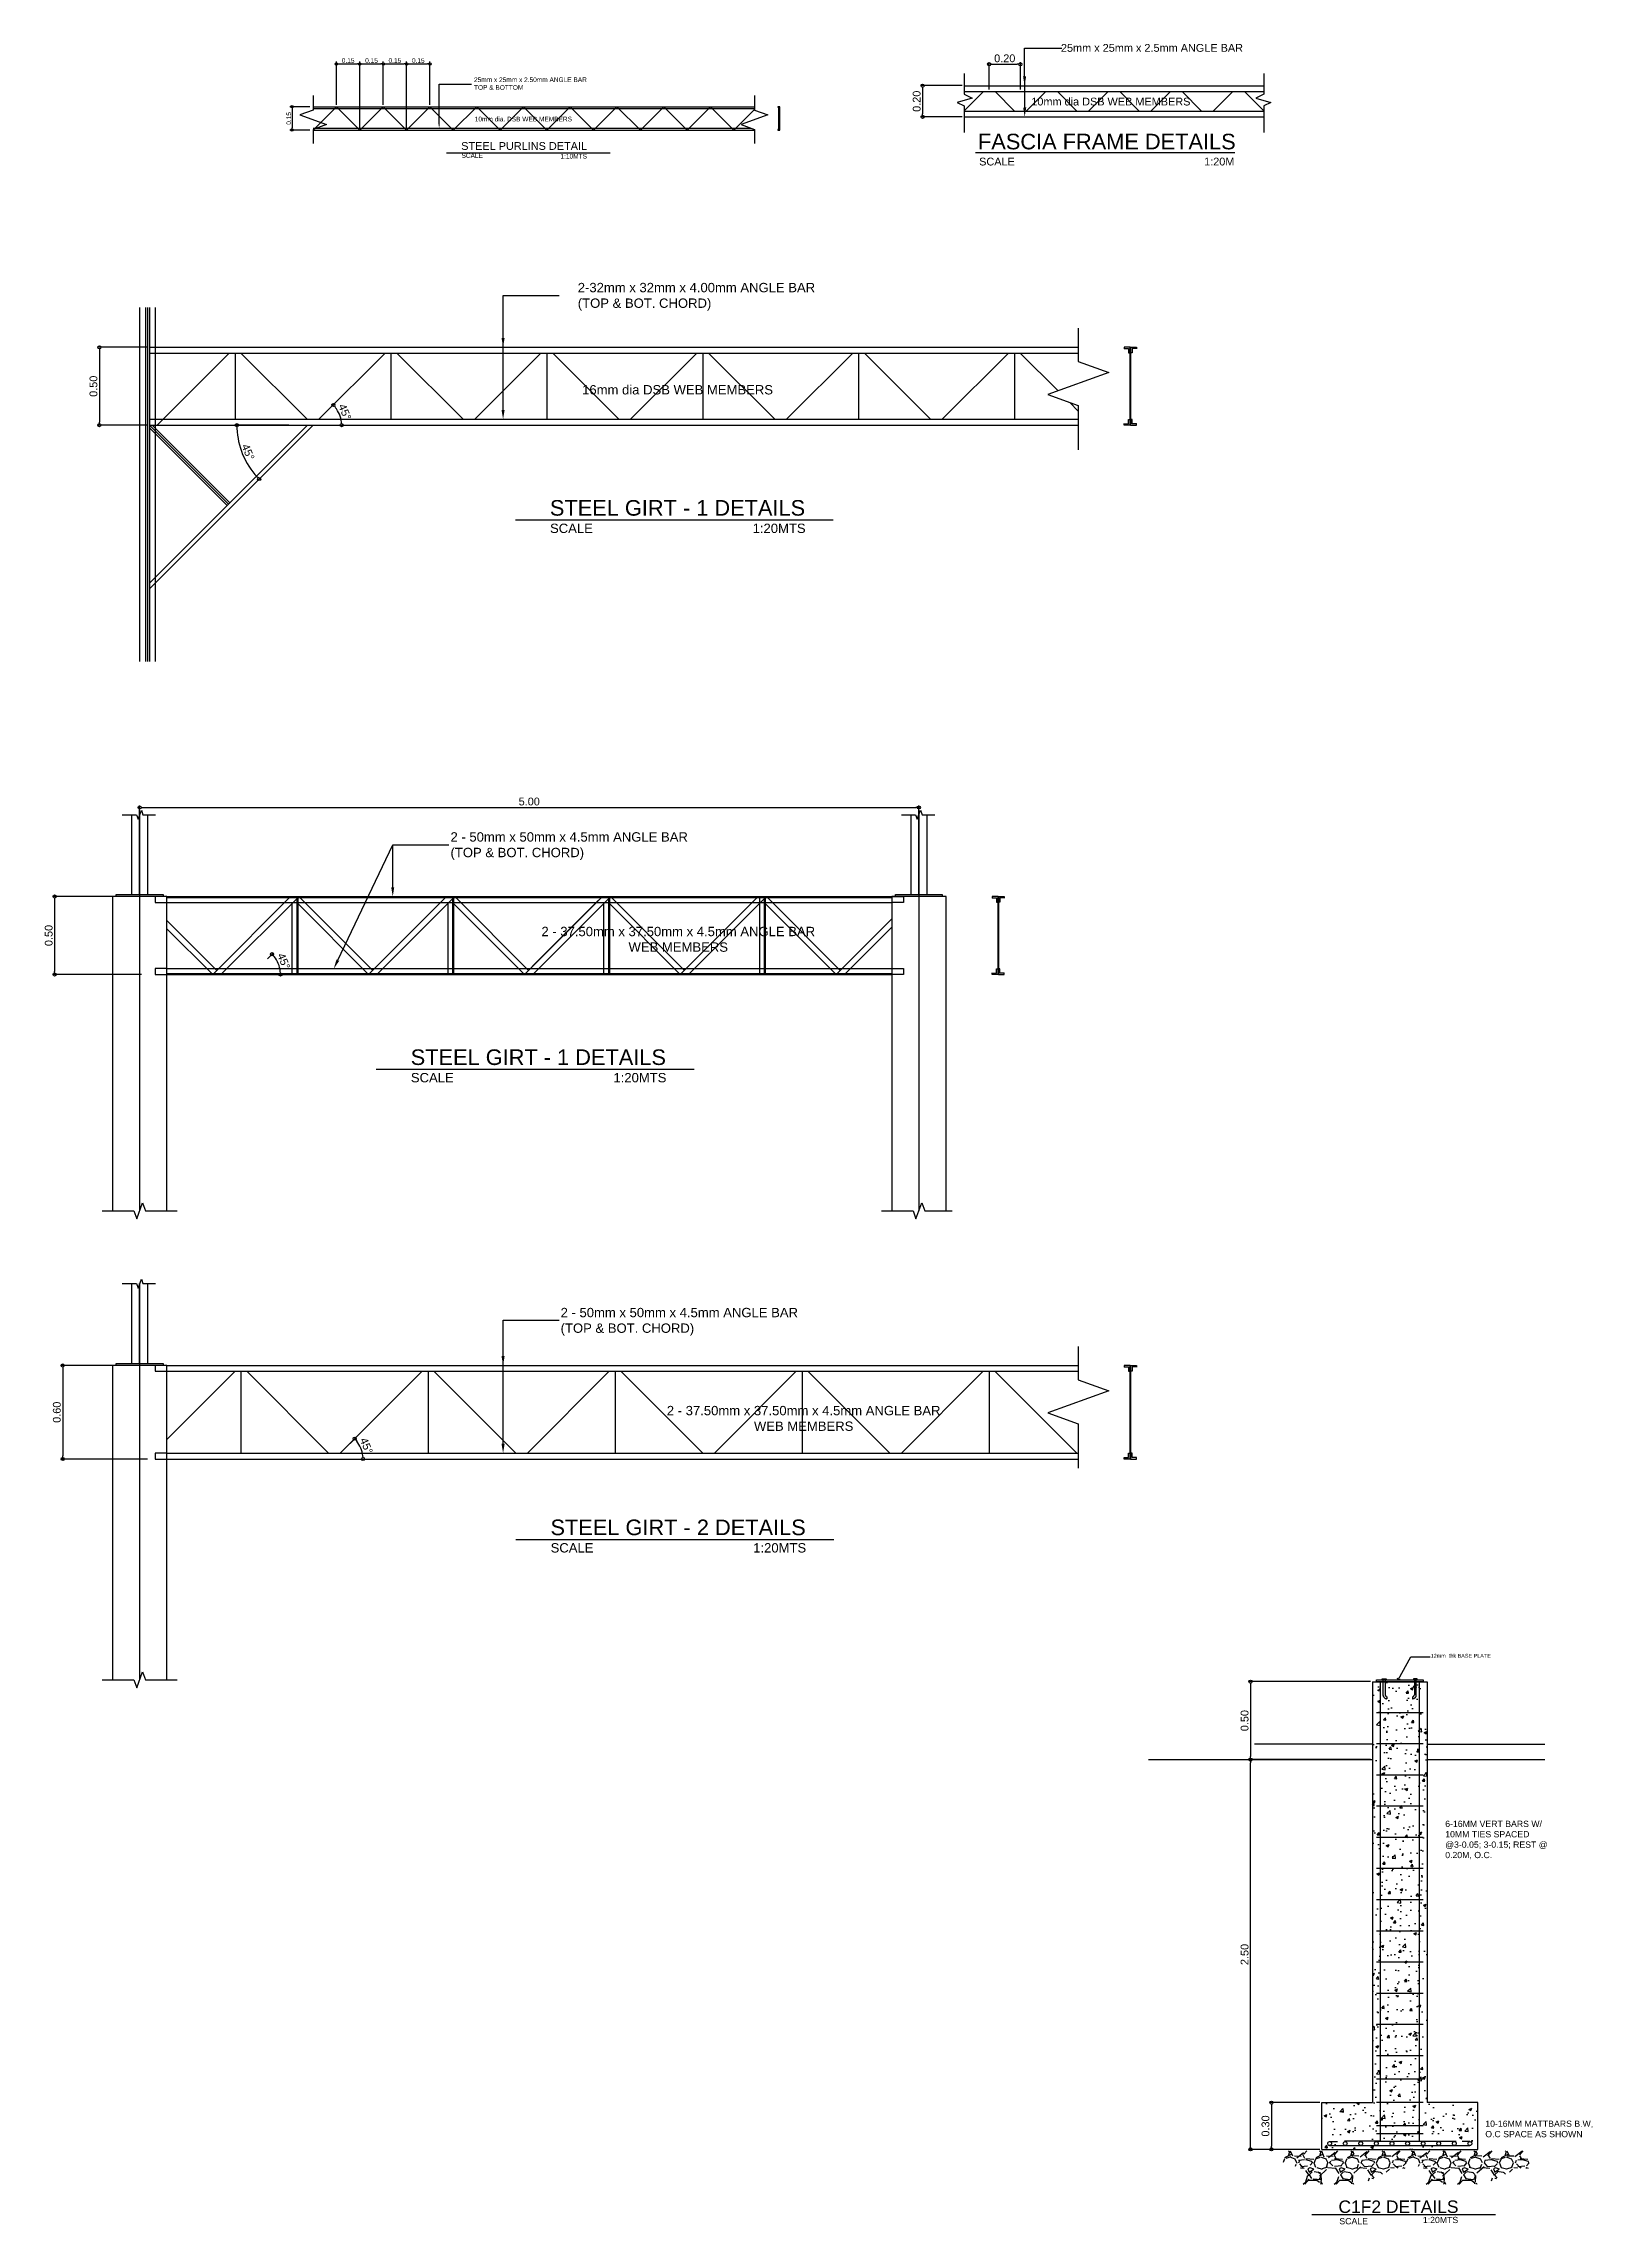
# Model space of a CAD drawing. Header units: inches. Extents: x -1369 to 1198, y -366 to 1398.
# Drawn here: x 13.97 to 23.9, y 86.64 to 100.63 of the extents above; entities that cross this region are included whole.
import ezdxf
from ezdxf import colors
from ezdxf.entities.mleader import LeaderData, LeaderLine
from ezdxf.math import Vec2, Vec3

# ---------------------------------------------------------------- set-up
doc = ezdxf.new("R2010")
doc.units = ezdxf.units.IN
doc.header["$MEASUREMENT"] = 0
doc.linetypes.add('HIDDEN', pattern=[0.375, 0.25, -0.125])
for name, color, linetype in [('DARK', 1, 'Continuous'), ('dim', 8, 'Continuous'), ('LABEL 1', 7, 'Continuous')]:
    doc.layers.add(name, color=color, linetype=linetype)
doc.styles.get("Standard").update_dxf_attribs({"font": 'arial.ttf'})
doc.dimstyles.new('10', dxfattribs={"dimtxt": 0.03, "dimasz": 0.015, "dimexe": 0.0155, "dimexo": 0.0125, "dimgap": 0.00625, "dimtad": 1, "dimzin": 0, "dimdsep": 46, "dimtxsty": 'Standard', "dimblk": 'DOTBLANK', "dimcen": 0.09, "dimclrd": 256, "dimclre": 256, "dimadec": 0, "dimazin": 0, "dimtfac": 1, "dimtix": 1, "dimtofl": 0, "dimtmove": 0, "dimatfit": 3, "dimfxl": 1, "dimtolj": 1, "dimtzin": 0, "dimlwd": -1, "dimlwe": -1, "dimarcsym": 0})
doc.dimstyles.new('20', dxfattribs={"dimtxt": 0.05, "dimasz": 0.02, "dimexe": 0.013, "dimexo": 0.0125, "dimgap": 0.0125, "dimtad": 1, "dimzin": 0, "dimdsep": 46, "dimtxsty": 'Standard', "dimblk": 'DOTBLANK', "dimcen": 0.09, "dimclrd": 256, "dimclre": 256, "dimadec": 0, "dimazin": 0, "dimtfac": 1, "dimtix": 1, "dimtofl": 0, "dimtmove": 0, "dimatfit": 3, "dimfxl": 1, "dimtolj": 1, "dimtzin": 0, "dimlwd": -1, "dimlwe": -1, "dimarcsym": 0})

msp = doc.modelspace()

# ---------------------------------------------------------------- texts
at = {"color": 1, "attachment_point": 1}
for s, insert, char_height in [('{\\C7;25mm x 25mm x 2.5mm ANGLE BAR}', (20.4925, 100.6243), 0.05), ('{\\C7;25mm x 25mm x 2.50mm ANGLE BAR\\PTOP & BOTTOM}', (16.7266, 100.4103), 0.03), ('{\\C7;2-32mm x 32mm x 4.00mm ANGLE BAR\\P(TOP & BOT. CHORD)}', (17.3924, 99.0919), 0.06), ('{\\C7;2 - 50mm x 50mm x 4.5mm ANGLE BAR\\P(TOP & BOT. CHORD)}', (16.5759, 95.5683), 0.06), ('\\pxqc;{\\C7;2 - 37.50mm x 37.50mm x 4.5mm ANGLE BAR\\PWEB MEMBERS}', (17.1592, 94.9616), 0.06), ('{\\C7;2 - 50mm x 50mm x 4.5mm ANGLE BAR\\P(TOP & BOT. CHORD)}', (17.2824, 92.5174), 0.06), ('\\pxqc;{\\C7;2 - 37.50mm x 37.50mm x 4.5mm ANGLE BAR\\PWEB MEMBERS}', (17.9637, 91.8886), 0.06)]:
    msp.add_mtext(s, dxfattribs=dict(at, insert=insert, char_height=char_height))
at = {"attachment_point": 1}
for s, width, insert, char_height in [('10mm dia. DSB WEB MEMBERS', 0.858522, (16.7312, 100.1578), 0.03), ('10mm dia DSB WEB MEMBERS', 1.755824, (20.3024, 100.2799), 0.05), ('STEEL PURLINS DETAIL', 1.008143, (16.6444, 99.995), 0.05), ('SCALE', 0.03, (16.6465, 99.9236), 0.03), ('1:10MTS', 0.073081, (17.2814, 99.9191), 0.03), ('{\\H0.3x;16mm dia DSB WEB MEMBERS}', 1.755824, (17.4202, 98.4364), 0.2), ('STEEL GIRT - 1 DETAILS', 1.646659, (17.2133, 97.6989), 0.1), ('{\\H0.3x;SCALE}', 0.310583, (17.2143, 97.5477), 0.2), ('{\\H0.3x;1:20MTS}', 0.310583, (18.5141, 97.5477), 0.2), ('STEEL GIRT - 1 DETAILS', 1.646659, (16.3204, 94.1754), 0.1), ('{\\H0.3x;SCALE}', 0.310583, (16.3215, 94.0241), 0.2), ('{\\H0.3x;1:20MTS}', 0.310583, (17.6212, 94.0241), 0.2), ('STEEL GIRT - 2 DETAILS', 1.646659, (17.2171, 91.1596), 0.1), ('{\\H0.3x;SCALE}', 0.310583, (17.2182, 91.0083), 0.2), ('{\\H0.3x;1:20MTS}', 0.310583, (18.5179, 91.0083), 0.2)]:
    msp.add_mtext_dynamic_manual_height_columns(s, width=width, gutter_width=1, heights=[0], dxfattribs=dict(at, insert=insert, char_height=char_height))
at = {"insert": (22.8647, 90.2983), "char_height": 0.025, "attachment_point": 1}
msp.add_mtext('\\A1;12mm  thk BASE PLATE', dxfattribs=at)
at = {"attachment_point": 1}
for s, insert, char_height, width in [('{\\C7;6-16MM VERT BARS W/ 10MM TIES SPACED @3-0.05; 3-0.15; REST @ 0.20M, O.C.}', (22.958, 89.228), 0.04, 0.740333), ('{\\C7;10-16MM MATTBARS B.W, O.C SPACE AS SHOWN}', (23.2151, 87.3046), 0.04, 0.740333), ('C1F2 DETAILS', (22.2732, 86.7921), 0.08, 0.959814)]:
    msp.add_mtext(s, dxfattribs=dict(at, insert=insert, char_height=char_height, width=width))
at = {"color": 7, "char_height": 0.04, "attachment_point": 1}
for s, insert, width in [('SCALE', (22.2789, 86.6793), 0.530119), ('1:20MTS', (22.8147, 86.687), 0.263977)]:
    msp.add_mtext(s, dxfattribs=dict(at, insert=insert, width=width))
at = {"layer": 'LABEL 1', "attachment_point": 1}
for s, width, insert, char_height in [('FASCIA FRAME DETAILS', 2.207852, (19.9603, 100.0485), 0.1), ('SCALE', 1.884675, (19.9676, 99.8951), 0.05), ('1:20M', 0.203631, (21.4111, 99.8951), 0.05)]:
    msp.add_mtext_dynamic_manual_height_columns(s, width=width, gutter_width=12.5, heights=[0], dxfattribs=dict(at, insert=insert, char_height=char_height))

# ---------------------------------------------------------------- blocks, each defined once
blk = doc.blocks.new('_DotBlank')
at = {"color": 0, "linetype": 'ByBlock', "lineweight": -2}
blk.add_line((-0.5, 0), (-1, 0), dxfattribs=at)
blk.add_circle((0, 0), 0.5, dxfattribs=at)
blk = doc.blocks.new('*D14')
at = {"layer": 'Defpoints', "color": 0, "transparency": 16777216}
for p in [(15.994, 100.496), (15.844, 100.222), (15.994, 100.072)]:
    blk.add_point(p, dxfattribs=at)
at = {"layer": 'dim', "transparency": 16777216}
for p, q in [((15.844, 100.235), (15.844, 100.512)), ((15.859, 100.496), (15.979, 100.496)), ((15.994, 100.085), (15.994, 100.512))]:
    blk.add_line(p, q, dxfattribs=at)
at = {"layer": 'dim', "transparency": 16777216, "xscale": 0.015, "yscale": 0.015, "zscale": 0.015, "rotation": 180}
blk.add_blockref('_DotBlank', (15.844, 100.496), dxfattribs=at)
at = {"layer": 'dim', "transparency": 16777216, "xscale": 0.015, "yscale": 0.015, "zscale": 0.015}
blk.add_blockref('_DotBlank', (15.994, 100.496), dxfattribs=at)
at = {"layer": 'dim', "color": 0, "transparency": 16777216, "insert": (15.919, 100.518), "char_height": 0.03, "attachment_point": 5}
blk.add_mtext('\\A1;0.15', dxfattribs=at)
blk = doc.blocks.new('*D15')
at = {"layer": 'Defpoints', "color": 0, "transparency": 16777216}
for p in [(16.144, 100.496), (16.144, 100.222), (15.994, 100.072)]:
    blk.add_point(p, dxfattribs=at)
at = {"layer": 'dim', "transparency": 16777216}
for p, q in [((15.994, 100.085), (15.994, 100.512)), ((16.009, 100.496), (16.129, 100.496)), ((16.144, 100.235), (16.144, 100.512))]:
    blk.add_line(p, q, dxfattribs=at)
at = {"layer": 'dim', "transparency": 16777216, "xscale": 0.015, "yscale": 0.015, "zscale": 0.015, "rotation": 180}
blk.add_blockref('_DotBlank', (15.994, 100.496), dxfattribs=at)
at = {"layer": 'dim', "transparency": 16777216, "xscale": 0.015, "yscale": 0.015, "zscale": 0.015}
blk.add_blockref('_DotBlank', (16.144, 100.496), dxfattribs=at)
at = {"layer": 'dim', "color": 0, "transparency": 16777216, "insert": (16.069, 100.518), "char_height": 0.03, "attachment_point": 5}
blk.add_mtext('\\A1;0.15', dxfattribs=at)
blk = doc.blocks.new('*D16')
at = {"layer": 'Defpoints', "color": 0, "transparency": 16777216}
for p in [(16.294, 100.496), (16.144, 100.222), (16.294, 100.072)]:
    blk.add_point(p, dxfattribs=at)
at = {"layer": 'dim', "transparency": 16777216}
for p, q in [((16.144, 100.235), (16.144, 100.512)), ((16.159, 100.496), (16.279, 100.496)), ((16.294, 100.085), (16.294, 100.512))]:
    blk.add_line(p, q, dxfattribs=at)
at = {"layer": 'dim', "transparency": 16777216, "xscale": 0.015, "yscale": 0.015, "zscale": 0.015, "rotation": 180}
blk.add_blockref('_DotBlank', (16.144, 100.496), dxfattribs=at)
at = {"layer": 'dim', "transparency": 16777216, "xscale": 0.015, "yscale": 0.015, "zscale": 0.015}
blk.add_blockref('_DotBlank', (16.294, 100.496), dxfattribs=at)
at = {"layer": 'dim', "color": 0, "transparency": 16777216, "insert": (16.219, 100.518), "char_height": 0.03, "attachment_point": 5}
blk.add_mtext('\\A1;0.15', dxfattribs=at)
blk = doc.blocks.new('*D17')
at = {"layer": 'Defpoints', "color": 0, "transparency": 16777216}
for p in [(16.444, 100.496), (16.444, 100.222), (16.294, 100.072)]:
    blk.add_point(p, dxfattribs=at)
at = {"layer": 'dim', "transparency": 16777216}
for p, q in [((16.294, 100.085), (16.294, 100.512)), ((16.309, 100.496), (16.429, 100.496)), ((16.444, 100.235), (16.444, 100.512))]:
    blk.add_line(p, q, dxfattribs=at)
at = {"layer": 'dim', "transparency": 16777216, "xscale": 0.015, "yscale": 0.015, "zscale": 0.015, "rotation": 180}
blk.add_blockref('_DotBlank', (16.294, 100.496), dxfattribs=at)
at = {"layer": 'dim', "transparency": 16777216, "xscale": 0.015, "yscale": 0.015, "zscale": 0.015}
blk.add_blockref('_DotBlank', (16.444, 100.496), dxfattribs=at)
at = {"layer": 'dim', "color": 0, "transparency": 16777216, "insert": (16.369, 100.518), "char_height": 0.03, "attachment_point": 5}
blk.add_mtext('\\A1;0.15', dxfattribs=at)
blk = doc.blocks.new('*D18')
at = {"layer": 'Defpoints', "color": 0, "transparency": 16777216}
for p in [(15.686, 100.222), (15.559, 100.072), (15.686, 100.072)]:
    blk.add_point(p, dxfattribs=at)
at = {"layer": 'dim', "transparency": 16777216}
for p, q in [((15.674, 100.222), (15.544, 100.222)), ((15.559, 100.207), (15.559, 100.087)), ((15.674, 100.072), (15.544, 100.072))]:
    blk.add_line(p, q, dxfattribs=at)
at = {"layer": 'dim', "transparency": 16777216, "xscale": 0.015, "yscale": 0.015, "zscale": 0.015}
for p, rotation in [((15.559, 100.222), 90), ((15.559, 100.072), 270)]:
    blk.add_blockref('_DotBlank', p, dxfattribs=dict(at, rotation=rotation))
at = {"layer": 'dim', "color": 0, "transparency": 16777216, "insert": (15.538, 100.147), "char_height": 0.03, "attachment_point": 5, "rotation": 90}
blk.add_mtext('\\A1;0.15', dxfattribs=at)
blk = doc.blocks.new('*D19')
at = {"layer": 'Defpoints', "color": 0, "transparency": 16777216}
for p in [(15.55, 98.179), (15.592, 98.078), (15.694, 98.179), (15.221, 98.053)]:
    blk.add_point(p, dxfattribs=at)
at = {"layer": 'dim', "transparency": 16777216}
for p, q in [((15.538, 98.179), (15.192, 98.179)), ((15.584, 98.069), (15.339, 97.824))]:
    blk.add_line(p, q, dxfattribs=at)
blk.add_arc((15.694, 98.179), 0.489, 182.3425, 222.6575, dxfattribs=at)
at = {"layer": 'dim', "transparency": 16777216, "xscale": 0.02, "yscale": 0.02, "zscale": 0.02}
for p, rotation in [((15.205, 98.179), 91.17127461063957), ((15.348, 97.834), 313.8287253893512)]:
    blk.add_blockref('_DotBlank', p, dxfattribs=dict(at, rotation=rotation))
at = {"layer": 'dim', "color": 0, "transparency": 16777216, "insert": (15.277, 98.007), "char_height": 0.05, "attachment_point": 5, "rotation": 292.5}
blk.add_mtext('\\A1;45°', dxfattribs=at)
blk = doc.blocks.new('*D63')
at = {"layer": 'Defpoints', "color": 0, "transparency": 16777216}
for p in [(22.166, 87.42), (21.843, 87.12), (22.166, 87.12)]:
    blk.add_point(p, dxfattribs=at)
at = {"layer": 'dim', "transparency": 16777216}
for p, q in [((22.154, 87.42), (21.83, 87.42)), ((21.843, 87.4), (21.843, 87.14)), ((22.154, 87.12), (21.83, 87.12))]:
    blk.add_line(p, q, dxfattribs=at)
at = {"layer": 'dim', "transparency": 16777216, "xscale": 0.02, "yscale": 0.02, "zscale": 0.02}
for p, rotation in [((21.843, 87.42), 90), ((21.843, 87.12), 270)]:
    blk.add_blockref('_DotBlank', p, dxfattribs=dict(at, rotation=rotation))
at = {"layer": 'dim', "color": 0, "transparency": 16777216, "insert": (21.805, 87.27), "char_height": 0.05, "attachment_point": 5, "rotation": 90}
blk.add_mtext('\\A1;0.30', dxfattribs=at)
blk = doc.blocks.new('*D62')
at = {"layer": 'Defpoints', "color": 0, "transparency": 16777216}
for p in [(21.709, 89.62), (22.491, 89.62), (22.166, 87.12)]:
    blk.add_point(p, dxfattribs=at)
at = {"layer": 'dim', "transparency": 16777216}
for p, q in [((22.479, 89.62), (21.696, 89.62)), ((21.709, 87.14), (21.709, 89.6)), ((22.154, 87.12), (21.696, 87.12))]:
    blk.add_line(p, q, dxfattribs=at)
at = {"layer": 'dim', "transparency": 16777216, "xscale": 0.02, "yscale": 0.02, "zscale": 0.02}
for p, rotation in [((21.709, 89.62), 90), ((21.709, 87.12), 270)]:
    blk.add_blockref('_DotBlank', p, dxfattribs=dict(at, rotation=rotation))
at = {"layer": 'dim', "color": 0, "transparency": 16777216, "insert": (21.671, 88.37), "char_height": 0.05, "attachment_point": 5, "rotation": 90}
blk.add_mtext('\\A1;2.50', dxfattribs=at)
blk = doc.blocks.new('*D64')
at = {"layer": 'Defpoints', "color": 0, "transparency": 16777216}
for p in [(22.491, 90.12), (21.709, 89.62), (22.491, 89.62)]:
    blk.add_point(p, dxfattribs=at)
at = {"layer": 'dim', "transparency": 16777216}
for p, q in [((22.479, 90.12), (21.696, 90.12)), ((21.709, 90.1), (21.709, 89.64)), ((22.479, 89.62), (21.696, 89.62))]:
    blk.add_line(p, q, dxfattribs=at)
at = {"layer": 'dim', "transparency": 16777216, "xscale": 0.02, "yscale": 0.02, "zscale": 0.02}
for p, rotation in [((21.709, 90.12), 90), ((21.709, 89.62), 270)]:
    blk.add_blockref('_DotBlank', p, dxfattribs=dict(at, rotation=rotation))
at = {"layer": 'dim', "color": 0, "transparency": 16777216, "insert": (21.671, 89.87), "char_height": 0.05, "attachment_point": 5, "rotation": 90}
blk.add_mtext('\\A1;0.50', dxfattribs=at)
blk = doc.blocks.new('*D74')
at = {"layer": 'Defpoints', "color": 0, "transparency": 16777216}
for p in [(14.644, 98.679), (14.323, 98.179), (14.644, 98.179)]:
    blk.add_point(p, dxfattribs=at)
at = {"layer": 'dim', "transparency": 16777216}
for p, q in [((14.631, 98.679), (14.31, 98.679)), ((14.323, 98.659), (14.323, 98.199)), ((14.631, 98.179), (14.31, 98.179))]:
    blk.add_line(p, q, dxfattribs=at)
at = {"layer": 'dim', "transparency": 16777216, "xscale": 0.02, "yscale": 0.02, "zscale": 0.02}
for p, rotation in [((14.323, 98.679), 90), ((14.323, 98.179), 270)]:
    blk.add_blockref('_DotBlank', p, dxfattribs=dict(at, rotation=rotation))
at = {"layer": 'dim', "color": 0, "transparency": 16777216, "insert": (14.285, 98.429), "char_height": 0.05, "attachment_point": 5, "rotation": 90}
blk.add_mtext('\\A1;0.50', dxfattribs=at)
blk = doc.blocks.new('*D219')
at = {"layer": 'Defpoints', "color": 0, "transparency": 16777216}
for p in [(15.785, 98.271), (15.871, 98.227), (15.694, 98.179), (15.823, 98.179)]:
    blk.add_point(p, dxfattribs=at)
at = {"layer": 'dim', "transparency": 16777216}
for p, q in [((15.794, 98.28), (15.833, 98.318)), ((15.836, 98.179), (15.89, 98.179))]:
    blk.add_line(p, q, dxfattribs=at)
blk.add_arc((15.694, 98.179), 0.183, 6.2484, 38.7516, dxfattribs=at)
at = {"layer": 'dim', "transparency": 16777216, "xscale": 0.02, "yscale": 0.02, "zscale": 0.02}
for p, rotation in [((15.824, 98.309), 131.8758154803978), ((15.877, 98.179), 273.1241845202534)]:
    blk.add_blockref('_DotBlank', p, dxfattribs=dict(at, rotation=rotation))
at = {"layer": 'dim', "color": 0, "transparency": 16777216, "insert": (15.898, 98.264), "char_height": 0.05, "attachment_point": 5, "rotation": 292.5}
blk.add_mtext('\\A1;45°', dxfattribs=at)
blk = doc.blocks.new('*D429')
at = {"layer": 'Defpoints', "color": 0, "transparency": 16777216}
for p in [(14.644, 92.148), (14.088, 91.548), (14.644, 91.548)]:
    blk.add_point(p, dxfattribs=at)
at = {"layer": 'dim', "transparency": 16777216}
for p, q in [((14.631, 92.148), (14.075, 92.148)), ((14.088, 92.128), (14.088, 91.568)), ((14.631, 91.548), (14.075, 91.548))]:
    blk.add_line(p, q, dxfattribs=at)
at = {"layer": 'dim', "transparency": 16777216, "xscale": 0.02, "yscale": 0.02, "zscale": 0.02}
for p, rotation in [((14.088, 92.148), 90), ((14.088, 91.548), 270)]:
    blk.add_blockref('_DotBlank', p, dxfattribs=dict(at, rotation=rotation))
at = {"layer": 'dim', "color": 0, "transparency": 16777216, "insert": (14.05, 91.848), "char_height": 0.05, "attachment_point": 5, "rotation": 90}
blk.add_mtext('\\A1;0.60', dxfattribs=at)
blk = doc.blocks.new('*D430')
at = {"layer": 'Defpoints', "color": 0, "transparency": 16777216}
for p in [(15.923, 91.639), (15.831, 91.548), (15.961, 91.548), (16.009, 91.595)]:
    blk.add_point(p, dxfattribs=at)
at = {"layer": 'dim', "transparency": 16777216}
for p, q in [((15.932, 91.648), (15.97, 91.687)), ((15.973, 91.548), (16.028, 91.548))]:
    blk.add_line(p, q, dxfattribs=at)
blk.add_arc((15.831, 91.548), 0.183, 6.2484, 38.7516, dxfattribs=at)
at = {"layer": 'dim', "transparency": 16777216, "xscale": 0.02, "yscale": 0.02, "zscale": 0.02}
for p, rotation in [((15.961, 91.678), 131.8758154803984), ((16.015, 91.548), 273.1241845202529)]:
    blk.add_blockref('_DotBlank', p, dxfattribs=dict(at, rotation=rotation))
at = {"layer": 'dim', "color": 0, "transparency": 16777216, "insert": (16.036, 91.633), "char_height": 0.05, "attachment_point": 5, "rotation": 292.5}
blk.add_mtext('\\A1;45°', dxfattribs=at)
blk = doc.blocks.new('BRK')
at = {"layer": 'DARK'}
for p, q in [((-0.006, 0.329), (-0.006, 0.076)), ((0.093, 0.026), (-0.093, -0.026)), ((-0.006, 0.076), (0.093, 0.026)), ((-0.093, -0.026), (-0.006, -0.066)), ((-0.006, -0.066), (-0.006, -0.392))]:
    blk.add_line(p, q, dxfattribs=at)
blk = doc.blocks.new('*D449')
at = {"layer": 'Defpoints', "color": 0, "transparency": 16777216}
for p in [(19.872, 100.357), (19.605, 100.157), (19.872, 100.157)]:
    blk.add_point(p, dxfattribs=at)
at = {"layer": 'dim', "transparency": 16777216}
for p, q in [((19.859, 100.357), (19.592, 100.357)), ((19.605, 100.337), (19.605, 100.177)), ((19.859, 100.157), (19.592, 100.157))]:
    blk.add_line(p, q, dxfattribs=at)
at = {"layer": 'dim', "transparency": 16777216, "xscale": 0.02, "yscale": 0.02, "zscale": 0.02}
for p, rotation in [((19.605, 100.357), 90), ((19.605, 100.157), 270)]:
    blk.add_blockref('_DotBlank', p, dxfattribs=dict(at, rotation=rotation))
at = {"layer": 'dim', "color": 0, "transparency": 16777216, "insert": (19.567, 100.257), "char_height": 0.05, "attachment_point": 5, "rotation": 90}
blk.add_mtext('\\A1;0.20', dxfattribs=at)
blk = doc.blocks.new('*D448')
at = {"layer": 'Defpoints', "color": 0, "transparency": 16777216}
for p in [(20.232, 100.494), (20.032, 100.319), (20.232, 100.319)]:
    blk.add_point(p, dxfattribs=at)
at = {"layer": 'dim', "transparency": 16777216}
for p, q in [((20.032, 100.332), (20.032, 100.507)), ((20.052, 100.494), (20.212, 100.494)), ((20.232, 100.332), (20.232, 100.507))]:
    blk.add_line(p, q, dxfattribs=at)
at = {"layer": 'dim', "transparency": 16777216, "xscale": 0.02, "yscale": 0.02, "zscale": 0.02, "rotation": 180}
blk.add_blockref('_DotBlank', (20.032, 100.494), dxfattribs=at)
at = {"layer": 'dim', "transparency": 16777216, "xscale": 0.02, "yscale": 0.02, "zscale": 0.02}
blk.add_blockref('_DotBlank', (20.232, 100.494), dxfattribs=at)
at = {"layer": 'dim', "color": 0, "transparency": 16777216, "insert": (20.132, 100.532), "char_height": 0.05, "attachment_point": 5}
blk.add_mtext('\\A1;0.20', dxfattribs=at)
blk = doc.blocks.new('*D480')
at = {"layer": 'Defpoints', "color": 0, "transparency": 16777216}
for p in [(14.606, 95.156), (14.036, 94.656), (14.606, 94.656)]:
    blk.add_point(p, dxfattribs=at)
at = {"layer": 'dim', "transparency": 16777216}
for p, q in [((14.594, 95.156), (14.023, 95.156)), ((14.036, 95.136), (14.036, 94.676)), ((14.594, 94.656), (14.023, 94.656))]:
    blk.add_line(p, q, dxfattribs=at)
at = {"layer": 'dim', "transparency": 16777216, "xscale": 0.02, "yscale": 0.02, "zscale": 0.02}
for p, rotation in [((14.036, 95.156), 90), ((14.036, 94.656), 270)]:
    blk.add_blockref('_DotBlank', p, dxfattribs=dict(at, rotation=rotation))
at = {"layer": 'dim', "color": 0, "transparency": 16777216, "insert": (13.998, 94.906), "char_height": 0.05, "attachment_point": 5, "rotation": 90}
blk.add_mtext('\\A1;0.50', dxfattribs=at)
blk = doc.blocks.new('*D481')
at = {"layer": 'Defpoints', "color": 0, "transparency": 16777216}
for p in [(15.393, 94.747), (15.479, 94.703), (15.302, 94.656), (15.431, 94.656)]:
    blk.add_point(p, dxfattribs=at)
at = {"layer": 'dim', "transparency": 16777216}
for p, q in [((15.402, 94.756), (15.441, 94.795)), ((15.443, 94.656), (15.498, 94.656))]:
    blk.add_line(p, q, dxfattribs=at)
blk.add_arc((15.302, 94.656), 0.183, 6.2484, 38.7516, dxfattribs=at)
at = {"layer": 'dim', "transparency": 16777216, "xscale": 0.02, "yscale": 0.02, "zscale": 0.02}
for p, rotation in [((15.431, 94.786), 131.8758154803953), ((15.485, 94.656), 273.1241845202515)]:
    blk.add_blockref('_DotBlank', p, dxfattribs=dict(at, rotation=rotation))
at = {"layer": 'dim', "color": 0, "transparency": 16777216, "insert": (15.506, 94.741), "char_height": 0.05, "attachment_point": 5, "rotation": 292.5}
blk.add_mtext('\\A1;45°', dxfattribs=at)
blk = doc.blocks.new('*D482')
at = {"layer": 'Defpoints', "color": 0, "transparency": 16777216}
for p in [(19.581, 95.727), (14.581, 95.41), (19.581, 95.41)]:
    blk.add_point(p, dxfattribs=at)
at = {"layer": 'dim', "transparency": 16777216}
for p, q in [((14.581, 95.422), (14.581, 95.74)), ((14.601, 95.727), (19.561, 95.727)), ((19.581, 95.422), (19.581, 95.74))]:
    blk.add_line(p, q, dxfattribs=at)
at = {"layer": 'dim', "transparency": 16777216, "xscale": 0.02, "yscale": 0.02, "zscale": 0.02, "rotation": 180}
blk.add_blockref('_DotBlank', (14.581, 95.727), dxfattribs=at)
at = {"layer": 'dim', "transparency": 16777216, "xscale": 0.02, "yscale": 0.02, "zscale": 0.02}
blk.add_blockref('_DotBlank', (19.581, 95.727), dxfattribs=at)
at = {"layer": 'dim', "color": 0, "transparency": 16777216, "insert": (17.081, 95.765), "char_height": 0.05, "attachment_point": 5}
blk.add_mtext('\\A1;5.00', dxfattribs=at)

# ---------------------------------------------------------------- dimensions: what is measured, and where the dimension line sits
at = {"layer": 'dim', "color": 0}
for base, p1, p2, dimstyle, picture, middle in [((15.9939, 100.4963), (15.8439, 100.2221), (15.9939, 100.0721), '10', '*D14', (15.9189, 100.5178)), ((16.1439, 100.4963), (15.9939, 100.0721), (16.1439, 100.2221), '10', '*D15', (16.0689, 100.5178)), ((16.2939, 100.4963), (16.1439, 100.2221), (16.2939, 100.0721), '10', '*D16', (16.2189, 100.5178)), ((16.4439, 100.4963), (16.2939, 100.0721), (16.4439, 100.2221), '10', '*D17', (16.3689, 100.5178)), ((20.2325, 100.4936), (20.0325, 100.3194), (20.2325, 100.3194), '20', '*D448', (20.1325, 100.5317)), ((19.5814, 95.7274), (14.5814, 95.41), (19.5814, 95.41), '20', '*D482', (17.0814, 95.7655))]:
    dim = msp.add_linear_dim(base=base, p1=p1, p2=p2, dimstyle=dimstyle, dxfattribs=at)
    dim.commit()
    dim.dimension.update_dxf_attribs({"geometry": picture, "text_midpoint": middle})
for base, p1, p2, dimstyle, picture, middle in [((19.6053, 100.1569), (19.8715, 100.3569), (19.8715, 100.1569), '20', '*D449', (19.5673, 100.2569)), ((15.5594, 100.0721), (15.6862, 100.2221), (15.6862, 100.0721), '10', '*D18', (15.5378, 100.1471)), ((14.3234, 98.1794), (14.6439, 98.6794), (14.6439, 98.1794), '20', '*D74', (14.2854, 98.4294)), ((14.0359, 94.6559), (14.6064, 95.1559), (14.6064, 94.6559), '20', '*D480', (13.9979, 94.9059)), ((14.0884, 91.5479), (14.6439, 92.1479), (14.6439, 91.5479), '20', '*D429', (14.0503, 91.8479)), ((21.7092, 89.6196), (22.4913, 90.1196), (22.4913, 89.6196), '20', '*D64', (21.6712, 89.8696)), ((21.7092, 89.6196), (22.1663, 87.1196), (22.4913, 89.6196), '20', '*D62', (21.6712, 88.3696)), ((21.8433, 87.1196), (22.1663, 87.4196), (22.1663, 87.1196), '20', '*D63', (21.8052, 87.2696))]:
    dim = msp.add_linear_dim(base=base, p1=p1, p2=p2, angle=90, dimstyle=dimstyle, dxfattribs=at)
    dim.commit()
    dim.dimension.update_dxf_attribs({"geometry": picture, "text_midpoint": middle})
for base, center, p1, p2, picture, middle in [((15.8711, 98.2269), (15.6939, 98.1794), (15.823, 98.1794), (15.7852, 98.2707), '*D219', (15.8985, 98.2642)), ((15.2214, 98.0528), (15.6939, 98.1794), (15.5503, 98.1794), (15.5924, 98.0779), '*D19', (15.277, 98.0067)), ((15.4788, 94.7033), (15.3016, 94.6559), (15.4307, 94.6559), (15.3929, 94.7471), '*D481', (15.5062, 94.7406)), ((16.0086, 91.5954), (15.8314, 91.5479), (15.9605, 91.5479), (15.9227, 91.6392), '*D430', (16.036, 91.6326))]:
    dim = msp.add_angular_dim_3p(base=base, center=center, p1=p1, p2=p2, dimstyle='20', dxfattribs=at)
    dim.commit()
    dim.dimension.update_dxf_attribs({"geometry": picture, "text_midpoint": middle})

# ---------------------------------------------------------------- hatches: boundary and pattern name
h = msp.add_hatch()
h.set_pattern_fill('AR-CONC', color=3, scale=0.025)
h.set_pattern_definition([(50, (0, -4.91359), (0.17931505, -0.01568803), [0.01875, -0.20625]), (355, (0, -4.91359), (-0.03468783, 0.18804803), [0.015, -0.165]), (100.45144, (0.01494, -4.9149), (0.1446272, 0.17236), [0.01593505, -0.17528553]), (46.1842, (0, -4.86359), (0.26681033, -0.0413798), [0.028125, -0.309375]), (96.63564, (0.02223, -4.86704), (0.2336655, 0.24352965), [0.0239026, -0.26292844]), (351.18416, (0, -4.8636), (0.2336655, 0.24352965), [0.0225, -0.2475]), (21, (0.025, -4.87609), (0.14922676, -0.10065472), [0.01875, -0.20625]), (326, (0.025, -4.87609), (0.06082883, 0.1812875), [0.015, -0.165]), (71.45144, (0.03744, -4.88448), (0.2100556, 0.0806328), [0.01593505, -0.17528553]), (37.5, (0, -4.91359), (0.003039964, 0.083223463), [0, -0.163, 0, -0.1675, 0, -0.165625]), (7.5, (0, -4.91359), (0.065767384, 0.09860293), [0, -0.0955, 0, -0.15925, 0, -0.063125]), (327.5, (-0.05575, -4.91359), (0.13345561, -0.00563872), [0, -0.0625, 0, -0.195, 0, -0.25875]), (317.5, (-0.08075, -4.91359), (0.14579654, 0.02502625), [0, -0.08125, 0, -0.1295, 0, -0.18375])])
h.paths.add_polyline_path([(22.7913, 89.5226), (22.5413, 89.5226), (22.5413, 89.3226), (22.7913, 89.3226)], flags=17)
h.paths.add_polyline_path([(22.7913, 89.7226), (22.5413, 89.7226), (22.5413, 89.5226), (22.7913, 89.5226)], flags=17)
h.paths.add_polyline_path([(22.7913, 89.9226), (22.5413, 89.9226), (22.5413, 89.7226), (22.7913, 89.7226)], flags=17)
h.paths.add_polyline_path([(22.7485, 90.0228, 0.2783358), (22.7601, 90.0349), (22.7601, 90.1196), (22.5726, 90.1196), (22.5726, 90.0349, 0.2783358), (22.5841, 90.0228), (22.5841, 90.0108, -0.4062661), (22.5601, 90.0321), (22.5601, 90.1196), (22.5413, 90.1196), (22.5413, 89.9226), (22.7913, 89.9226), (22.7913, 90.1196), (22.7726, 90.1196), (22.7726, 90.0355, -0.4498065), (22.7485, 90.0108)], flags=17)
h.paths.add_polyline_path([(22.5413, 90.1196), (22.5163, 90.1196), (22.4913, 90.1196), (22.4913, 87.4196), (22.1663, 87.4196), (22.1663, 87.1196), (23.1663, 87.1196), (23.1663, 87.4196), (22.8413, 87.4196), (22.8413, 90.1196), (22.7913, 90.1196), (22.7913, 89.9226), (22.7913, 89.7226), (22.7913, 89.5226), (22.7913, 89.3226), (22.7913, 87.1726), (22.8163, 87.1726), (23.0163, 87.1696, -0.4142136), (23.0288, 87.1571, -0.4142136), (23.0163, 87.1446), (23.1163, 87.1446, -0.4142136), (23.1038, 87.1571, -1), (23.1288, 87.1571, -0.4142136), (23.1163, 87.1446), (22.2163, 87.1446, -0.4142136), (22.2038, 87.1571, -1), (22.2288, 87.1571, -0.4142136), (22.2163, 87.1446), (22.3163, 87.1446, -0.4142136), (22.3038, 87.1571, -0.4142136), (22.3163, 87.1696), (22.3124, 87.1726), (22.5413, 87.1726)])
h.paths.add_polyline_path([(22.7913, 87.4226), (22.5413, 87.4226), (22.5413, 87.2726), (22.7913, 87.2726)], flags=17)
h.paths.add_polyline_path([(22.7913, 87.5726), (22.5413, 87.5726), (22.5413, 87.4226), (22.7913, 87.4226)], flags=17)
h.paths.add_polyline_path([(22.7913, 87.7226), (22.5413, 87.7226), (22.5413, 87.5726), (22.7913, 87.5726)], flags=17)
h.paths.add_polyline_path([(22.7913, 87.2726), (22.5413, 87.2726), (22.5413, 87.2226), (22.7913, 87.2226)], flags=17)
h.paths.add_polyline_path([(22.7913, 87.2226), (22.5413, 87.2226), (22.5413, 87.1726), (22.7913, 87.1726)], flags=17)
h.paths.add_polyline_path([(22.7913, 87.9226), (22.5413, 87.9226), (22.5413, 87.7226), (22.7913, 87.7226)], flags=17)
h.paths.add_polyline_path([(22.7913, 88.1226), (22.5413, 88.1226), (22.5413, 87.9226), (22.7913, 87.9226)], flags=17)
h.paths.add_polyline_path([(22.7913, 88.3226), (22.5413, 88.3226), (22.5413, 88.1226), (22.7913, 88.1226)], flags=17)
h.paths.add_polyline_path([(22.7913, 88.5226), (22.5413, 88.5226), (22.5413, 88.3226), (22.7913, 88.3226)], flags=17)
h.paths.add_polyline_path([(22.7913, 88.7226), (22.5413, 88.7226), (22.5413, 88.5226), (22.7913, 88.5226)], flags=17)
h.paths.add_polyline_path([(22.7913, 88.9226), (22.5413, 88.9226), (22.5413, 88.7226), (22.7913, 88.7226)], flags=17)
h.paths.add_polyline_path([(22.7913, 89.1226), (22.5413, 89.1226), (22.5413, 88.9226), (22.7913, 88.9226)], flags=17)
h.paths.add_polyline_path([(22.7913, 89.3226), (22.5413, 89.3226), (22.5413, 89.1226), (22.7913, 89.1226)], flags=17)
h = msp.add_hatch()
h.set_pattern_fill('GRAVEL', color=8, scale=0.2, style=0)
h.set_pattern_definition([(228.0128, (8.303857, 86.031562), (-1.599999646, -1.800000268), [0.0269072, -2.6638176]), (184.9697, (8.285857, 86.011562), (2.4000002103, 0.1999982614), [0.0461736, -4.571185]), (132.5104, (8.239857, 86.007562), (1.999998144, -2.200001735), [0.0325576, -3.2232064]), (267.2737, (8.161857, 85.957562), (0.1999992035, 4.000000059), [0.0420476, -4.1627116]), (292.8337, (8.159857, 85.915562), (-1.000001981, 2.3999992824), [0.041231, -4.0818746]), (357.2737, (8.175857, 85.877562), (-4.000000059, 0.1999992035), [0.0420476, -4.1627116]), (37.6942, (8.217857, 85.875562), (-2.600001469, -1.999998081), [0.0556058, -5.5049698]), (72.2553, (8.261857, 85.909562), (1.4000021525, 4.3999992462), [0.0524976, -5.1972642]), (121.4296, (8.277857, 85.959562), (-1.600001647, 2.599999007), [0.04219, -4.1768146]), (175.2364, (8.255857, 85.995562), (2.20000019, -0.199998307), [0.0481664, -2.3601526]), (222.3974, (8.207857, 85.999562), (-2.4000014702, -2.1999984164), [0.0622896, -6.166675]), (138.8141, (8.359857, 85.955562), (-1.40000059, 1.199999463), [0.0212602, -2.1047688]), (171.4692, (8.343857, 85.969562), (2.599999657, -0.400001582), [0.0404474, -4.0043022]), (225, (8.30386, 85.97556), (-2e-17, -0.2), [0.0282842, -0.2545584]), (203.1986, (8.289857, 85.999562), (0.999999946, 0.400000265), [0.0152316, -1.507923]), (291.8014, (8.275857, 85.99356), (-0.19999998, 0.60000005), [0.0215406, -1.0554924]), (30.9638, (8.283857, 85.973562), (0.599999604, 0.4000005), [0.0349858, -1.1312046]), (161.5651, (8.31386, 85.99156), (0.4000001, -0.19999968), [0.0252982, -0.6071574]), (16.3895, (8.159857, 85.993562), (2.00000044, 0.599998542), [0.03544, -3.508569]), (70.3462, (8.193857, 86.003562), (-0.79999905, -2.200000427), [0.0297322, -2.9434816]), (293.1986, (8.313857, 86.031562), (-0.400000265, 0.999999946), [0.030463, -1.4926916]), (343.6105, (8.325857, 86.003562), (-2.00000044, 0.599998542), [0.03544, -3.508569]), (339.444, (8.159857, 85.869562), (-1.00000037, 0.3999992), [0.034176, -1.6746248]), (294.7751, (8.191857, 85.857562), (-0.999998438, 2.200000684), [0.0286356, -2.8349286]), (66.8014, (8.315857, 85.831562), (0.400000265, 0.999999946), [0.030463, -1.4926916]), (17.354, (8.327857, 85.859562), (-2.600000404, -0.7999989), [0.0335262, -3.3190848]), (69.444, (8.217857, 85.831562), (-0.3999992, -1.00000037), [0.017088, -1.6917128]), (101.3099, (8.303857, 85.83156), (-0.19999953, 0.80000015), [0.010198, -1.0096058]), (165.9638, (8.301857, 85.84156), (0.60000011, -0.19999961), [0.041231, -0.78339]), (186.009, (8.261857, 85.851562), (1.99999995, 0.1999998635), [0.03821, -3.7827846]), (303.6901, (8.283857, 85.95556), (-0.20000027, 0.39999991), [0.0288444, -0.6922658]), (353.1572, (8.299857, 85.931562), (3.399999873, -0.4000015996), [0.0503588, -4.9855126]), (60.9454, (8.349857, 85.925562), (-0.800000005, -1.400000077), [0.0205912, -2.0385348]), (90, (8.35986, 85.94356), (-0.2, 0.2), [0.012, -0.188]), (120.2564, (8.257857, 85.857562), (0.799998977, -1.400000491), [0.0277848, -2.750704]), (48.0128, (8.243857, 85.881562), (1.599999646, 1.800000268), [0.0538144, -2.6369104]), (0, (8.27986, 85.92156), (0.2, 0.2), [0.052, -0.148]), (325.3048, (8.331857, 85.921562), (-1.999998852, 1.400001722), [0.0316228, -3.1306548]), (254.0546, (8.357857, 85.903562), (-0.19999998, -0.800000025), [0.0291204, -1.4269016]), (207.646, (8.349857, 85.875562), (-3.7999991614, -2.0000015426), [0.047413, -4.6938948]), (175.4261, (8.307857, 85.853562), (-2.6000001117, 0.1999989602), [0.0501598, -4.9658148])])
h.paths.add_polyline_path([(22.7055, 86.9972), (22.7087, 87.1095), (22.6148, 87.1099), (21.9023, 87.1099), (21.9256, 87.012), (22.0315, 87.012), (22.0141, 86.8974), (22.2556, 86.8974), (22.3459, 86.8957), (22.4206, 86.8957), (22.6325, 86.9998)])
h = msp.add_hatch()
h.set_pattern_fill('GRAVEL', color=8, scale=0.2, style=0)
h.set_pattern_definition([(228.0128, (9.093869, 86.031562), (-1.599999646, -1.800000268), [0.0269072, -2.6638176]), (184.9697, (9.075869, 86.011562), (2.4000002103, 0.1999982614), [0.0461736, -4.571185]), (132.5104, (9.029869, 86.007562), (1.999998144, -2.200001735), [0.0325576, -3.2232064]), (267.2737, (8.951869, 85.957562), (0.1999992035, 4.000000059), [0.0420476, -4.1627116]), (292.8337, (8.949869, 85.915562), (-1.000001981, 2.3999992824), [0.041231, -4.0818746]), (357.2737, (8.965869, 85.877562), (-4.000000059, 0.1999992035), [0.0420476, -4.1627116]), (37.6942, (9.007869, 85.875562), (-2.600001469, -1.999998081), [0.0556058, -5.5049698]), (72.2553, (9.051869, 85.909562), (1.4000021525, 4.3999992462), [0.0524976, -5.1972642]), (121.4296, (9.067869, 85.959562), (-1.600001647, 2.599999007), [0.04219, -4.1768146]), (175.2364, (9.045869, 85.995562), (2.20000019, -0.199998307), [0.0481664, -2.3601526]), (222.3974, (8.997869, 85.999562), (-2.4000014702, -2.1999984164), [0.0622896, -6.166675]), (138.8141, (9.149869, 85.955562), (-1.40000059, 1.199999463), [0.0212602, -2.1047688]), (171.4692, (9.133869, 85.969562), (2.599999657, -0.400001582), [0.0404474, -4.0043022]), (225, (9.09387, 85.97556), (-2e-17, -0.2), [0.0282842, -0.2545584]), (203.1986, (9.07987, 85.999562), (0.999999946, 0.400000265), [0.0152316, -1.507923]), (291.8014, (9.06587, 85.99356), (-0.19999998, 0.60000005), [0.0215406, -1.0554924]), (30.9638, (9.07387, 85.973562), (0.599999604, 0.4000005), [0.0349858, -1.1312046]), (161.5651, (9.10387, 85.99156), (0.4000001, -0.19999968), [0.0252982, -0.6071574]), (16.3895, (8.949869, 85.993562), (2.00000044, 0.599998542), [0.03544, -3.508569]), (70.3462, (8.983869, 86.003562), (-0.79999905, -2.200000427), [0.0297322, -2.9434816]), (293.1986, (9.10387, 86.031562), (-0.400000265, 0.999999946), [0.030463, -1.4926916]), (343.6105, (9.115869, 86.003562), (-2.00000044, 0.599998542), [0.03544, -3.508569]), (339.444, (8.949869, 85.869562), (-1.00000037, 0.3999992), [0.034176, -1.6746248]), (294.7751, (8.981869, 85.857562), (-0.999998438, 2.200000684), [0.0286356, -2.8349286]), (66.8014, (9.10587, 85.831562), (0.400000265, 0.999999946), [0.030463, -1.4926916]), (17.354, (9.117869, 85.859562), (-2.600000404, -0.7999989), [0.0335262, -3.3190848]), (69.444, (9.007869, 85.831562), (-0.3999992, -1.00000037), [0.017088, -1.6917128]), (101.3099, (9.09387, 85.83156), (-0.19999953, 0.80000015), [0.010198, -1.0096058]), (165.9638, (9.09187, 85.84156), (0.60000011, -0.19999961), [0.041231, -0.78339]), (186.009, (9.051869, 85.851562), (1.99999995, 0.1999998635), [0.03821, -3.7827846]), (303.6901, (9.07387, 85.95556), (-0.20000027, 0.39999991), [0.0288444, -0.6922658]), (353.1572, (9.089869, 85.931562), (3.399999873, -0.4000015996), [0.0503588, -4.9855126]), (60.9454, (9.139869, 85.925562), (-0.800000005, -1.400000077), [0.0205912, -2.0385348]), (90, (9.14987, 85.94356), (-0.2, 0.2), [0.012, -0.188]), (120.2564, (9.047869, 85.857562), (0.799998977, -1.400000491), [0.0277848, -2.750704]), (48.0128, (9.033869, 85.881562), (1.599999646, 1.800000268), [0.0538144, -2.6369104]), (0, (9.06987, 85.92156), (0.2, 0.2), [0.052, -0.148]), (325.3048, (9.121869, 85.921562), (-1.999998852, 1.400001722), [0.0316228, -3.1306548]), (254.0546, (9.14787, 85.903562), (-0.19999998, -0.800000025), [0.0291204, -1.4269016]), (207.646, (9.139869, 85.875562), (-3.7999991614, -2.0000015426), [0.047413, -4.6938948]), (175.4261, (9.097869, 85.853562), (-2.6000001117, 0.1999989602), [0.0501598, -4.9658148])])
h.paths.add_polyline_path([(23.4955, 86.9972), (23.4988, 87.1095), (23.4048, 87.1099), (22.6923, 87.1099), (22.7156, 87.012), (22.8215, 87.012), (22.8042, 86.8974), (23.0456, 86.8974), (23.1359, 86.8957), (23.2106, 86.8957), (23.4225, 86.9998)])

# ---------------------------------------------------------------- linework, layer by layer
at = {"color": 7}
for p, q in [((15.6939, 100.2221), (18.5267, 100.2221)), ((15.6939, 100.0721), (18.5267, 100.0721)), ((14.6439, 98.6794), (20.604, 98.6794)), ((14.6439, 98.1794), (20.604, 98.1794)), ((14.7564, 95.1559), (19.4064, 95.1559)), ((14.7564, 94.6559), (19.4064, 94.6559)), ((14.7564, 92.1479), (20.604, 92.1479)), ((14.7564, 91.5479), (20.604, 91.5479))]:
    msp.add_line(p, q, dxfattribs=at)
for p, q in [((15.8439, 100.2221), (15.6939, 100.0721)), ((15.8439, 100.2221), (15.9939, 100.0721)), ((16.1439, 100.2221), (15.9939, 100.0721)), ((16.1439, 100.2221), (16.2939, 100.0721)), ((16.4439, 100.2221), (16.2939, 100.0721)), ((16.4439, 100.2221), (16.5939, 100.0721)), ((16.7439, 100.2221), (16.5939, 100.0721)), ((16.7439, 100.2221), (16.8939, 100.0721)), ((17.0439, 100.2221), (16.8939, 100.0721)), ((17.0439, 100.2221), (17.1939, 100.0721)), ((17.3439, 100.2221), (17.1939, 100.0721)), ((17.3439, 100.2221), (17.4939, 100.0721)), ((17.6439, 100.2221), (17.4939, 100.0721)), ((17.6439, 100.2221), (17.7939, 100.0721)), ((17.9439, 100.2221), (17.7939, 100.0721)), ((17.9439, 100.2221), (18.0939, 100.0721)), ((18.2439, 100.2221), (18.0939, 100.0721)), ((18.2439, 100.2221), (18.3939, 100.0721)), ((18.5267, 100.2049), (18.3939, 100.0721)), ((15.1564, 98.6419), (14.6939, 98.1794)), ((15.2314, 98.6419), (15.6564, 98.2169)), ((16.1564, 98.6419), (15.7314, 98.2169)), ((16.2314, 98.6419), (16.6564, 98.2169)), ((17.1564, 98.6419), (16.7314, 98.2169)), ((17.2314, 98.6419), (17.6564, 98.2169)), ((18.1564, 98.6419), (17.7314, 98.2169)), ((18.2314, 98.6419), (18.6564, 98.2169)), ((19.1564, 98.6419), (18.7314, 98.2169)), ((19.2314, 98.6419), (19.6564, 98.2169)), ((20.1564, 98.6419), (19.7314, 98.2169)), ((20.2314, 98.6419), (20.4742, 98.3991)), ((20.5487, 98.3247), (20.604, 98.2693)), ((15.6939, 98.1794), (14.6439, 97.1294)), ((15.1939, 92.1104), (14.7564, 91.6729)), ((15.2689, 92.1104), (15.7939, 91.5854)), ((16.3939, 92.1104), (15.8689, 91.5854)), ((16.4689, 92.1104), (16.9939, 91.5854)), ((17.5939, 92.1104), (17.0689, 91.5854)), ((17.6689, 92.1104), (18.1939, 91.5854)), ((18.7939, 92.1104), (18.2689, 91.5854)), ((18.8689, 92.1104), (19.3939, 91.5854)), ((19.9939, 92.1104), (19.4689, 91.5854)), ((20.0689, 92.1104), (20.5939, 91.5854)), ((22.4913, 90.1196), (22.4913, 87.4196)), ((22.4913, 90.1196), (22.8413, 90.1196)), ((22.8413, 90.1196), (22.8413, 87.4196)), ((22.4913, 89.7196), (21.7346, 89.7196)), ((22.8413, 89.7196), (23.598, 89.7196)), ((21.0538, 89.6196), (22.4913, 89.6196)), ((22.8413, 89.6196), (23.598, 89.6196)), ((22.1663, 87.1196), (22.1663, 87.4196)), ((22.1663, 87.4196), (22.4913, 87.4196)), ((23.1663, 87.4196), (22.8413, 87.4196)), ((23.1663, 87.1196), (23.1663, 87.4196)), ((22.1663, 87.1196), (23.1663, 87.1196))]:
    msp.add_line(p, q)
at = {"color": 1}
for p, q in [((15.6939, 100.2096), (18.5267, 100.2096)), ((18.6768, 100.2221), (18.6768, 100.219)), ((18.6893, 100.2221), (18.6768, 100.2221)), ((18.6768, 100.219), (18.6862, 100.219)), ((18.6862, 100.219), (18.6862, 100.2096)), ((18.6862, 100.2096), (18.6893, 100.2096)), ((18.6893, 100.2096), (18.6893, 100.2221)), ((15.6939, 100.0846), (18.5042, 100.0846)), ((18.6862, 100.0753), (18.6768, 100.0753)), ((18.6768, 100.0753), (18.6768, 100.0721)), ((18.6768, 100.0721), (18.6893, 100.0721)), ((18.6862, 100.0846), (18.6862, 100.0753)), ((18.6893, 100.0846), (18.6862, 100.0846)), ((18.6893, 100.0721), (18.6893, 100.0846)), ((14.6439, 98.6419), (20.604, 98.6419)), ((20.8991, 98.6794), (20.8991, 98.6694)), ((20.9362, 98.6794), (20.8991, 98.6794)), ((20.8991, 98.6702), (20.9269, 98.6702)), ((20.9269, 98.6702), (20.9269, 98.6424)), ((20.9269, 98.6424), (20.9362, 98.6424)), ((20.9362, 98.6424), (20.9362, 98.6794)), ((20.9393, 98.6424), (20.9393, 98.6794)), ((20.9393, 98.6794), (20.9763, 98.6794)), ((20.9485, 98.6424), (20.9393, 98.6424)), ((20.9763, 98.6702), (20.9485, 98.6702)), ((20.9485, 98.6702), (20.9485, 98.6424)), ((20.9763, 98.6794), (20.9763, 98.6694)), ((14.6439, 98.2169), (20.604, 98.2169)), ((20.9269, 98.1887), (20.9269, 98.2164)), ((20.9269, 98.2164), (20.9362, 98.2164)), ((20.9362, 98.2164), (20.9362, 98.1794)), ((20.9485, 98.2164), (20.9393, 98.2164)), ((20.9393, 98.2164), (20.9393, 98.1794)), ((20.9485, 98.1887), (20.9485, 98.2164)), ((15.6586, 98.1794), (14.6439, 97.1648)), ((20.8991, 98.1794), (20.8991, 98.1894)), ((20.8991, 98.1887), (20.9269, 98.1887)), ((20.9362, 98.1794), (20.8991, 98.1794)), ((20.9393, 98.1794), (20.9763, 98.1794)), ((20.9763, 98.1887), (20.9485, 98.1887)), ((20.9763, 98.1794), (20.9763, 98.1894)), ((14.7564, 95.1184), (19.4064, 95.1184)), ((15.5438, 95.1496), (15.0563, 94.6621)), ((15.5891, 95.1418), (15.1094, 94.6621)), ((15.6094, 95.1496), (16.0766, 94.6824)), ((16.5438, 95.1496), (16.0563, 94.6621)), ((16.5891, 95.1418), (16.1094, 94.6621)), ((16.6094, 95.1496), (17.0766, 94.6824)), ((17.5438, 95.1496), (17.0563, 94.6621)), ((17.5258, 95.1316), (17.1008, 94.7066)), ((17.5891, 95.1418), (17.1094, 94.6621)), ((17.6094, 95.1496), (18.0766, 94.6824)), ((18.5438, 95.1496), (18.0563, 94.6621)), ((18.5891, 95.1418), (18.1094, 94.6621)), ((18.6094, 95.1496), (19.0766, 94.6824)), ((20.0516, 95.1559), (20.0516, 95.1459)), ((20.0887, 95.1559), (20.0516, 95.1559)), ((20.0516, 95.1466), (20.0794, 95.1466)), ((20.0794, 95.1466), (20.0794, 95.1188)), ((20.0794, 95.1188), (20.0887, 95.1188)), ((20.0887, 95.1188), (20.0887, 95.1559)), ((20.0918, 95.1188), (20.0918, 95.1559)), ((20.0918, 95.1559), (20.1288, 95.1559)), ((20.1011, 95.1188), (20.0918, 95.1188)), ((20.1288, 95.1466), (20.1011, 95.1466)), ((20.1011, 95.1466), (20.1011, 95.1188)), ((20.1288, 95.1559), (20.1288, 95.1459)), ((14.7564, 95.0025), (15.0766, 94.6824)), ((15.5953, 95.1106), (16.0438, 94.6621)), ((16.5953, 95.1106), (17.0438, 94.6621)), ((17.5953, 95.1106), (18.0438, 94.6621)), ((18.5953, 95.1106), (19.0438, 94.6621)), ((19.4064, 95.0122), (19.0563, 94.6621)), ((14.7564, 94.9495), (15.0438, 94.6621)), ((19.4064, 94.9592), (19.1094, 94.6621)), ((14.7564, 94.6934), (19.4064, 94.6934)), ((20.0516, 94.6558), (20.0516, 94.6658)), ((20.0516, 94.6651), (20.0794, 94.6651)), ((20.0887, 94.6558), (20.0516, 94.6558)), ((20.0794, 94.6651), (20.0794, 94.6929)), ((20.0794, 94.6929), (20.0887, 94.6929)), ((20.0887, 94.6929), (20.0887, 94.6558)), ((20.1011, 94.6929), (20.0918, 94.6929)), ((20.0918, 94.6929), (20.0918, 94.6558)), ((20.0918, 94.6558), (20.1288, 94.6558)), ((20.1011, 94.6651), (20.1011, 94.6929)), ((20.1288, 94.6651), (20.1011, 94.6651)), ((20.1288, 94.6558), (20.1288, 94.6658)), ((14.7564, 92.1104), (20.604, 92.1104)), ((20.8991, 92.1479), (20.8991, 92.1379)), ((20.9362, 92.1479), (20.8991, 92.1479)), ((20.8991, 92.1387), (20.9269, 92.1387)), ((20.9269, 92.1387), (20.9269, 92.1109)), ((20.9269, 92.1109), (20.9362, 92.1109)), ((20.9362, 92.1109), (20.9362, 92.1479)), ((20.9393, 92.1109), (20.9393, 92.1479)), ((20.9393, 92.1479), (20.9763, 92.1479)), ((20.9485, 92.1109), (20.9393, 92.1109)), ((20.9763, 92.1387), (20.9485, 92.1387)), ((20.9485, 92.1387), (20.9485, 92.1109)), ((20.9763, 92.1479), (20.9763, 92.1379)), ((14.7564, 91.5854), (20.604, 91.5854)), ((20.8991, 91.5479), (20.8991, 91.5579)), ((20.8991, 91.5572), (20.9269, 91.5572)), ((20.9362, 91.5479), (20.8991, 91.5479)), ((20.9269, 91.5572), (20.9269, 91.5849)), ((20.9269, 91.5849), (20.9362, 91.5849)), ((20.9362, 91.5849), (20.9362, 91.5479)), ((20.9485, 91.5849), (20.9393, 91.5849)), ((20.9393, 91.5849), (20.9393, 91.5479)), ((20.9393, 91.5479), (20.9763, 91.5479)), ((20.9485, 91.5572), (20.9485, 91.5849)), ((20.9763, 91.5572), (20.9485, 91.5572)), ((20.9763, 91.5479), (20.9763, 91.5579)), ((22.1032, 86.7028), (23.2801, 86.7028))]:
    msp.add_line(p, q, dxfattribs=at)
at = {"color": 3}
for p, q in [((14.7564, 95.1496), (19.4064, 95.1496)), ((14.7564, 94.6621), (19.4064, 94.6621))]:
    msp.add_line(p, q, dxfattribs=at)
at = {"color": 1, "linetype": 'HIDDEN', "ltscale": 0.5}
for p, q in [((22.5601, 90.0321), (22.5601, 90.1321)), ((22.5726, 90.1321), (22.5726, 90.0349)), ((22.7601, 90.1321), (22.7601, 90.0349)), ((22.7726, 90.0321), (22.7726, 90.1321))]:
    msp.add_line(p, q, dxfattribs=at)
at = {"color": 6}
msp.add_line((22.2163, 87.1446), (23.1163, 87.1446), dxfattribs=at)
at = {"color": 1, "linetype": 'Continuous'}
for points in [[(15.6939, 100.2938), (15.6939, 100.2004), (15.6088, 100.1694), (15.7791, 100.1075), (15.6939, 100.0765), (15.6939, 99.987)], [(18.5267, 100.2938), (18.5267, 100.2004), (18.6118, 100.1694), (18.4415, 100.1075), (18.5267, 100.0765), (18.5267, 99.987)], [(20.604, 98.8018), (20.604, 98.5882), (20.7989, 98.5173), (20.4092, 98.3754), (20.604, 98.3045), (20.604, 98.0201)], [(20.604, 92.2703), (20.604, 92.0567), (20.7989, 91.9858), (20.4092, 91.8439), (20.604, 91.773), (20.604, 91.4886)]]:
    msp.add_lwpolyline(points, dxfattribs=at)
at = {"color": 1}
for points in [[(19.8715, 100.3569), (21.7942, 100.3569)], [(19.8715, 100.3194), (21.7942, 100.3194)], [(18.6862, 100.219), (18.6862, 100.0753), (18.6831, 100.0753), (18.6831, 100.219), (18.6862, 100.219)], [(19.8715, 100.1944), (21.7942, 100.1944)], [(19.8715, 100.1569), (21.7942, 100.1569)], [(16.5502, 99.9269), (17.5999, 99.9269)], [(14.6189, 98.9335), (14.6189, 96.6627)], [(14.6439, 98.9335), (14.6439, 96.6627)], [(14.6439, 98.1617), (15.1424, 97.6633)], [(14.6616, 98.1794), (15.1601, 97.6809)], [(16.992, 97.5713), (19.0317, 97.5713)], [(14.7564, 93.1391), (14.7564, 95.1559), (14.4064, 95.1559), (14.4064, 93.1391)], [(15.5953, 95.1496), (15.5953, 94.6621)], [(16.5953, 95.1496), (16.5953, 94.6621)], [(17.5953, 95.1496), (17.5953, 94.6621)], [(18.5578, 95.1496), (18.5578, 94.6621)], [(18.5953, 95.1496), (18.5953, 94.6621)], [(19.7564, 93.1391), (19.7564, 95.1559), (19.4064, 95.1559), (19.4064, 93.1391)], [(15.5578, 95.1106), (15.5578, 94.6621)], [(16.5578, 95.1106), (16.5578, 94.6621)], [(17.5578, 95.1106), (17.5578, 94.6621)], [(16.0991, 94.0478), (18.1389, 94.0478)], [(14.7564, 90.1312), (14.7564, 92.1479), (14.4064, 92.1479), (14.4064, 90.1312)], [(16.9959, 91.032), (19.0356, 91.032)], [(22.6681, 90.1342), (22.6565, 90.1321), (22.6522, 90.1431)], [(22.5841, 90.0228), (22.5841, 90.0108)], [(22.7485, 90.0228), (22.7485, 90.0108)]]:
    msp.add_lwpolyline(points, dxfattribs=at)
for points in [[(19.995, 100.3194), (19.8715, 100.1959)], [(20.07, 100.3194), (20.195, 100.1944)], [(20.07, 100.3194), (20.195, 100.1944)], [(20.27, 100.1944), (20.395, 100.3194)], [(20.47, 100.3194), (20.595, 100.1944)], [(20.67, 100.1944), (20.795, 100.3194)], [(20.87, 100.3194), (20.995, 100.1944)], [(21.07, 100.1944), (21.195, 100.3194)], [(21.27, 100.3194), (21.395, 100.1944)], [(21.47, 100.1944), (21.595, 100.3194)], [(21.67, 100.3194), (21.7942, 100.1951)], [(15.1939, 98.6419), (15.1939, 98.2169)], [(16.1939, 98.6419), (16.1939, 98.2169)], [(17.1939, 98.6419), (17.1939, 98.2169)], [(18.1939, 98.6419), (18.1939, 98.2169)], [(19.1939, 98.6419), (19.1939, 98.2169)], [(20.1939, 98.6419), (20.1939, 98.2169)], [(15.2314, 92.1104), (15.2314, 91.5854)], [(16.4314, 92.1104), (16.4314, 91.5854)], [(17.6314, 92.1104), (17.6314, 91.5854)], [(18.8314, 92.1104), (18.8314, 91.5854)], [(20.0314, 92.1104), (20.0314, 91.5854)], [(22.5163, 90.1196), (22.5163, 90.1321), (22.8163, 90.1321), (22.8163, 90.1196), (22.5163, 90.1196)], [(22.5163, 89.9226), (22.8163, 89.9226)], [(22.5163, 89.7226), (22.8163, 89.7226)], [(22.5163, 89.5226), (22.8163, 89.5226)], [(22.5163, 89.3226), (22.8163, 89.3226)], [(22.5163, 89.1226), (22.8163, 89.1226)], [(22.5163, 88.9226), (22.8163, 88.9226)], [(22.5163, 88.7226), (22.8163, 88.7226)], [(22.5163, 88.5226), (22.8163, 88.5226)], [(22.5163, 88.3226), (22.8163, 88.3226)], [(22.5163, 88.1226), (22.8163, 88.1226)], [(22.5163, 87.9226), (22.8163, 87.9226)], [(22.5163, 87.7226), (22.8163, 87.7226)], [(22.5163, 87.5726), (22.8163, 87.5726)], [(22.5163, 87.4226), (22.8163, 87.4226)], [(22.5163, 87.2726), (22.8163, 87.2726)], [(22.5163, 87.2226), (22.8163, 87.2226)], [(22.5163, 87.1726), (22.8163, 87.1726)]]:
    msp.add_lwpolyline(points)
at = {"color": 8}
for points in [[(14.5814, 98.9335), (14.5814, 96.6627)], [(14.6814, 98.9335), (14.6814, 96.6627)], [(14.4314, 95.1559), (14.4314, 95.1679), (14.7314, 95.1679), (14.7314, 95.1559), (14.4314, 95.1559)], [(19.4314, 95.1559), (19.4314, 95.1679), (19.7314, 95.1679), (19.7314, 95.1559), (19.4314, 95.1559)], [(14.4314, 92.1479), (14.4314, 92.1599), (14.7314, 92.1599), (14.7314, 92.1479), (14.4314, 92.1479)]]:
    msp.add_lwpolyline(points, dxfattribs=at)
at = {"color": 3}
for points in [[(14.6314, 98.9335), (14.6314, 96.6627)], [(20.9393, 98.6794), (20.9393, 98.1794), (20.9362, 98.1794), (20.9362, 98.6794), (20.9393, 98.6794)], [(14.6439, 98.1794), (15.1512, 97.6721)], [(14.5814, 95.41), (14.5814, 93.1391)], [(19.5814, 95.41), (19.5814, 93.1391)], [(15.5891, 95.1496), (15.5891, 94.6621)], [(16.5891, 95.1496), (16.5891, 94.6621)], [(17.5891, 95.1496), (17.5891, 94.6621)], [(18.5891, 95.1496), (18.5891, 94.6621)], [(20.0918, 95.1559), (20.0918, 94.6558), (20.0887, 94.6558), (20.0887, 95.1559), (20.0918, 95.1559)], [(14.5814, 92.402), (14.5814, 90.1312)], [(20.9393, 92.1479), (20.9393, 91.5479), (20.9362, 91.5479), (20.9362, 92.1479), (20.9393, 92.1479)]]:
    msp.add_lwpolyline(points, dxfattribs=at)
at = {"color": 8, "linetype": 'Continuous'}
for points in [[(14.469, 95.6809), (14.5601, 95.6809), (14.5708, 95.6516), (14.5921, 95.7101), (14.6027, 95.6809), (14.6839, 95.6809)], [(19.469, 95.6809), (19.5601, 95.6809), (19.5708, 95.6516), (19.5921, 95.7101), (19.6027, 95.6809), (19.6839, 95.6809)], [(14.3412, 93.1391), (14.5441, 93.1391), (14.5628, 93.0879), (14.6001, 93.1904), (14.6187, 93.1391), (14.8221, 93.1391)], [(19.3407, 93.1391), (19.5436, 93.1391), (19.5623, 93.0879), (19.5996, 93.1904), (19.6182, 93.1391), (19.7946, 93.1391)], [(14.469, 92.6729), (14.5601, 92.6729), (14.5708, 92.6437), (14.5921, 92.7022), (14.6027, 92.6729), (14.6839, 92.6729)], [(14.3412, 90.1312), (14.5441, 90.1312), (14.5628, 90.08), (14.6001, 90.1825), (14.6187, 90.1312), (14.8221, 90.1312)]]:
    msp.add_lwpolyline(points, dxfattribs=at)
at = {"color": 8, "linetype": 'Continuous', "ltscale": 10}
for points in [[(14.5314, 95.1679), (14.5314, 95.6809)], [(14.5814, 95.6809), (14.5814, 95.1679)], [(14.5814, 95.1679), (14.5814, 95.6809)], [(14.6314, 95.6809), (14.6314, 95.1679)], [(19.5314, 95.1679), (19.5314, 95.6809)], [(19.5814, 95.6809), (19.5814, 95.1679)], [(19.5814, 95.1679), (19.5814, 95.6809)], [(19.6314, 95.6809), (19.6314, 95.1679)], [(14.5314, 92.1599), (14.5314, 92.6729)], [(14.5814, 92.6729), (14.5814, 92.1599)], [(14.5814, 92.1599), (14.5814, 92.6729)], [(14.6314, 92.6729), (14.6314, 92.1599)]]:
    msp.add_lwpolyline(points, dxfattribs=at)
at = {"color": 8, "linetype": 'HIDDEN', "ltscale": 8}
for points in [[(14.7564, 95.1559), (14.7564, 95.1559), (14.6814, 95.1559), (14.6814, 95.1184), (14.7564, 95.1184)], [(19.4064, 95.1559), (19.4064, 95.1559), (19.4814, 95.1559), (19.4814, 95.1184), (19.4064, 95.1184)], [(14.7564, 94.6934), (14.7564, 94.6934), (14.6814, 94.6934), (14.6814, 94.6559), (14.7564, 94.6559)], [(19.4064, 94.6934), (19.4064, 94.6934), (19.4814, 94.6934), (19.4814, 94.6559), (19.4064, 94.6559)], [(14.7564, 92.1479), (14.7564, 92.1479), (14.6814, 92.1479), (14.6814, 92.1104), (14.7564, 92.1104)], [(14.7564, 91.5854), (14.7564, 91.5854), (14.6814, 91.5854), (14.6814, 91.5479), (14.7564, 91.5479)]]:
    msp.add_lwpolyline(points, dxfattribs=at)
at = {"color": 1, "linetype": 'ByBlock', "lineweight": -2}
msp.add_lwpolyline([(22.6565, 90.1321), (22.737, 90.2796), (22.8623, 90.2796)], dxfattribs=at)
at = {"color": 6}
for points in [[(22.5413, 90.1196), (22.5413, 87.1726), (22.3124, 87.1726)], [(22.7913, 90.1196), (22.7913, 87.1726), (23.0202, 87.1726)], [(22.2163, 87.1696), (22.2663, 87.1696)], [(23.1163, 87.1696), (23.0663, 87.1696)]]:
    msp.add_lwpolyline(points, dxfattribs=at)
at = {"color": 1, "ltscale": 0.5}
for points in [[(22.5538, 90.1383), (22.5788, 90.1383), (22.5788, 90.1321), (22.5538, 90.1321), (22.5538, 90.1383)], [(22.7788, 90.1383), (22.7538, 90.1383), (22.7538, 90.1321), (22.7788, 90.1321), (22.7788, 90.1383)]]:
    msp.add_lwpolyline(points, dxfattribs=at)
at = {"color": 6}
for centre in [(22.2163, 87.1571), (22.3163, 87.1571), (22.4163, 87.1571), (22.5163, 87.1571), (22.6163, 87.1571), (22.7163, 87.1571), (22.8163, 87.1571), (22.9163, 87.1571), (23.0163, 87.1571), (23.1163, 87.1571)]:
    msp.add_circle(centre, 0.0125, dxfattribs=at)
at = {"color": 1, "linetype": 'HIDDEN', "ltscale": 0.5}
for centre, radius, start, end in [((22.5831, 90.0338), 0.0231, 184.21657, 272.65753), ((22.5884, 90.0384), 0.0162, 192.46255, 254.6777), ((22.7442, 90.0384), 0.0162, 285.3223, 347.53745), ((22.7496, 90.0338), 0.0231, 267.34247, 355.78343)]:
    msp.add_arc(centre, radius, start, end, dxfattribs=at)
at = {"layer": 'LABEL 1'}
msp.add_line((21.6075, 99.9257), (19.9452, 99.9257), dxfattribs=at)

# ---------------------------------------------------------------- block references
at = {"yscale": 0.5241860103878935, "zscale": 0.5241860103878935}
for p, xscale in [((19.8749, 100.2623), 0.5241860103878935), ((21.7908, 100.2623), -0.5241860103878935)]:
    msp.add_blockref('BRK', p, dxfattribs=dict(at, xscale=xscale))

msp.set_redraw_order([(e.dxf.handle, doc.entitydb.next_handle()) for e in msp.query("TEXT MTEXT ATTDEF DIMENSION ARC_DIMENSION")])  # texts and dimensions are drawn at this point

# ---------------------------------------------------------------- leaders
at = {"color": 8}
ml = msp.add_multileader_mtext('Standard', dxfattribs=at)
ml.set_content('', color=7)
ml.set_leader_properties()
ml.build(insert=Vec2(0, 0))
ml.multileader.update_dxf_attribs({"dogleg_length": 0.5, "arrow_head_size": 0.06})
ctx = ml.context
ctx.base_point, ctx.char_height, ctx.arrow_head_size, ctx.landing_gap_size, ctx.plane_origin = Vec3(20.3838, 100.5967), 0.06, 0.06, 0.2, Vec3(20.2602, 100.3569)
notes = []
notes.append((ctx, [(0, (1, 1, 0), (20.2588, 100.5967), (1, 0), 0.125, [(0, [(20.2595, 100.3569)], 0, [])])]))
ctx.mtext.insert, ctx.mtext.flow_direction = Vec3(20.5838, 100.6267), 5
ml = msp.add_multileader_mtext('Standard', dxfattribs=at)
ml.set_content('', color=7)
ml.set_leader_properties()
ml.build(insert=Vec2(0, 0))
ml.multileader.update_dxf_attribs({"dogleg_length": 0.5, "arrow_head_size": 0.06})
ctx = ml.context
ctx.base_point, ctx.char_height, ctx.arrow_head_size, ctx.landing_gap_size, ctx.plane_origin = Vec3(20.4972, 100.5967), 0.06, 0.06, 0.2, Vec3(20.26, 100.1569)
notes.append((ctx, [(0, (1, 1, 0), (20.2588, 100.5967), (1, 0), 0.2384, [(0, [(20.26, 100.1569)], 0, [])])]))
ctx.mtext.insert, ctx.mtext.flow_direction = Vec3(20.6972, 100.6267), 5
at = {"color": 1}
ml = msp.add_multileader_mtext('Standard', dxfattribs=at)
ml.set_content('', color=7)
ml.set_leader_properties()
ml.build(insert=Vec2(0, 0))
ml.multileader.update_dxf_attribs({"dogleg_length": 0.1, "arrow_head_size": 0.025})
ctx = ml.context
ctx.base_point, ctx.char_height, ctx.arrow_head_size, ctx.landing_gap_size, ctx.plane_origin = Vec3(16.7103, 100.3675), 0.04, 0.025, 0.0125, Vec3(16.5029, 100.2221)
notes.append((ctx, [(0, (1, 1, 0), (16.5029, 100.3675), (1, 0), 0.2074, [(0, [(16.5029, 100.2221)], 0, [])])]))
ctx.mtext.insert, ctx.mtext.flow_direction = Vec3(16.7228, 100.3875), 5
ml = msp.add_multileader_mtext('Standard', dxfattribs=at)
ml.set_content('', color=7)
ml.set_leader_properties()
ml.build(insert=Vec2(0, 0))
ml.multileader.update_dxf_attribs({"dogleg_length": 0.1, "arrow_head_size": 0.025})
ctx = ml.context
ctx.base_point, ctx.char_height, ctx.arrow_head_size, ctx.landing_gap_size, ctx.plane_origin = Vec3(16.7103, 100.3675), 0.04, 0.025, 0.0125, Vec3(16.5029, 100.0846)
notes.append((ctx, [(0, (1, 1, 0), (16.5029, 100.3675), (1, 0), 0.2074, [(0, [(16.5029, 100.0846)], 0, [])])]))
ctx.mtext.insert, ctx.mtext.flow_direction = Vec3(16.7228, 100.3875), 5
ml = msp.add_multileader_mtext('Standard', dxfattribs=at)
ml.set_content('', color=1)
ml.set_leader_properties()
ml.build(insert=Vec2(0, 0))
ml.multileader.update_dxf_attribs({"dogleg_length": 0.36, "arrow_head_size": 0.06})
ctx = ml.context
ctx.base_point, ctx.char_height, ctx.arrow_head_size, ctx.landing_gap_size, ctx.plane_origin = Vec3(17.2731, 99.0104), 0.06, 0.06, 0.09, Vec3(16.9131, 98.2169)
notes.append((ctx, [(0, (1, 1, 0), (16.9131, 99.0104), (1, 0), 0.36, [(0, [(16.9131, 98.2169)], 0, [])])]))
ctx.mtext.insert, ctx.mtext.flow_direction = Vec3(17.3631, 99.0404), 5
ml = msp.add_multileader_mtext('Standard', dxfattribs=at)
ml.set_content('', color=1)
ml.set_leader_properties()
ml.build(insert=Vec2(0, 0))
ml.multileader.update_dxf_attribs({"dogleg_length": 0.36, "arrow_head_size": 0.06})
ctx = ml.context
ctx.base_point, ctx.char_height, ctx.arrow_head_size, ctx.landing_gap_size, ctx.plane_origin = Vec3(17.2731, 99.0104), 0.06, 0.06, 0.09, Vec3(16.9131, 98.6794)
notes.append((ctx, [(0, (1, 1, 0), (16.9131, 99.0104), (1, 0), 0.36, [(0, [(16.9131, 98.6794)], 0, [])])]))
ctx.mtext.insert, ctx.mtext.flow_direction = Vec3(17.3631, 99.0404), 5
ml = msp.add_multileader_mtext('Standard', dxfattribs=at)
ml.set_content('', color=1)
ml.set_leader_properties()
ml.build(insert=Vec2(0, 0))
ml.multileader.update_dxf_attribs({"dogleg_length": 0.36, "arrow_head_size": 0.06})
ctx = ml.context
ctx.base_point, ctx.char_height, ctx.arrow_head_size, ctx.landing_gap_size, ctx.plane_origin = Vec3(16.5651, 95.4869), 0.06, 0.06, 0.09, Vec3(16.2051, 94.6934)
notes.append((ctx, [(0, (1, 1, 0), (16.2051, 95.4869), (1, 0), 0.36, [(0, [(15.8271, 94.6934)], 0, [])])]))
ctx.mtext.insert, ctx.mtext.flow_direction = Vec3(16.6551, 95.5169), 5
ml = msp.add_multileader_mtext('Standard', dxfattribs=at)
ml.set_content('', color=1)
ml.set_leader_properties()
ml.build(insert=Vec2(0, 0))
ml.multileader.update_dxf_attribs({"dogleg_length": 0.36, "arrow_head_size": 0.06})
ctx = ml.context
ctx.base_point, ctx.char_height, ctx.arrow_head_size, ctx.landing_gap_size, ctx.plane_origin = Vec3(16.5651, 95.4869), 0.06, 0.06, 0.09, Vec3(16.2051, 95.1559)
notes.append((ctx, [(0, (1, 1, 0), (16.2051, 95.4869), (1, 0), 0.36, [(0, [(16.2051, 95.1559)], 0, [])])]))
ctx.mtext.insert, ctx.mtext.flow_direction = Vec3(16.6551, 95.5169), 5
ml = msp.add_multileader_mtext('Standard', dxfattribs=at)
ml.set_content('', color=1)
ml.set_leader_properties()
ml.build(insert=Vec2(0, 0))
ml.multileader.update_dxf_attribs({"dogleg_length": 0.36, "arrow_head_size": 0.06})
ctx = ml.context
ctx.base_point, ctx.char_height, ctx.arrow_head_size, ctx.landing_gap_size, ctx.plane_origin = Vec3(17.2731, 92.4391), 0.06, 0.06, 0.09, Vec3(16.9131, 91.6456)
notes.append((ctx, [(0, (1, 1, 0), (16.9131, 92.4391), (1, 0), 0.36, [(0, [(16.9131, 91.5854)], 0, [])])]))
ctx.mtext.insert, ctx.mtext.flow_direction = Vec3(17.3631, 92.4691), 5
ml = msp.add_multileader_mtext('Standard', dxfattribs=at)
ml.set_content('', color=1)
ml.set_leader_properties()
ml.build(insert=Vec2(0, 0))
ml.multileader.update_dxf_attribs({"dogleg_length": 0.36, "arrow_head_size": 0.06})
ctx = ml.context
ctx.base_point, ctx.char_height, ctx.arrow_head_size, ctx.landing_gap_size, ctx.plane_origin = Vec3(17.2731, 92.4391), 0.06, 0.06, 0.09, Vec3(16.9131, 92.1081)
notes.append((ctx, [(0, (1, 1, 0), (16.9131, 92.4391), (1, 0), 0.36, [(0, [(16.9131, 92.1479)], 0, [])])]))
ctx.mtext.insert, ctx.mtext.flow_direction = Vec3(17.3631, 92.4691), 5
for ctx, leaders in notes:
    for number, flags, end, landing, length, lines in leaders:
        leader = LeaderData()
        leader.index, (leader.has_last_leader_line, leader.has_dogleg_vector, leader.attachment_direction) = number, flags
        leader.last_leader_point, leader.dogleg_vector, leader.dogleg_length = Vec3(end), Vec3(landing), length
        for number, points, colour, breaks in lines:
            line = LeaderLine()
            line.index, line.vertices, line.color, line.breaks = number, Vec3.list(points), colors.encode_raw_color(colour), breaks
            leader.lines.append(line)
        ctx.leaders.append(leader)

doc.saveas('drawing.dxf')
